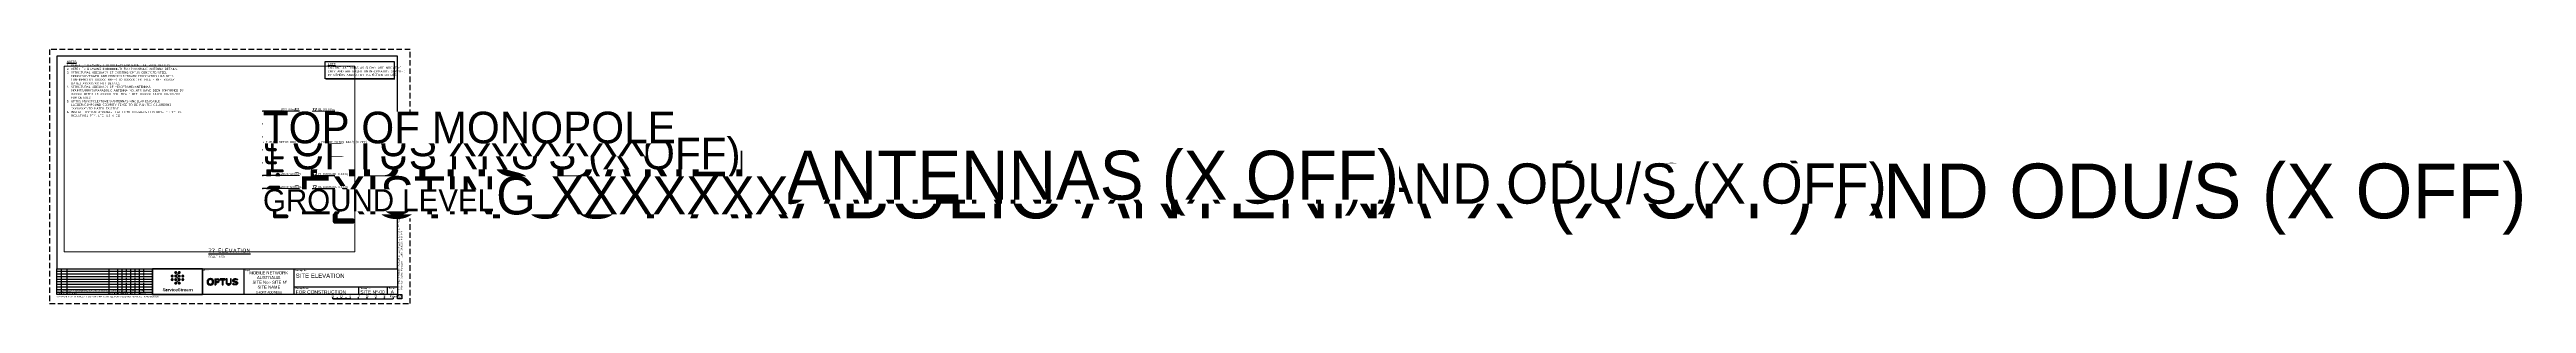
# Paper-space layout 'G4' of a CAD drawing. Extents: x 0 to 2871, y 0 to 295.
# The model-space entities are those that its viewports show. They can reach past a viewport. Long polylines and large blocks are cut down to what shows.
import ezdxf
from ezdxf.enums import TextEntityAlignment as Align

# ---------------------------------------------------------------- set-up
doc = ezdxf.new("R2018")
doc.units = 0
doc.header["$MEASUREMENT"] = 0
doc.set_wipeout_variables(frame=1)
doc.linetypes.add('DASHED', pattern=[19.05, 12.7, -6.35])
doc.linetypes.add('HIDDEN', pattern=[9.525, 6.35, -3.175])
doc.layers.get('0').update_dxf_attribs({"lineweight": 25})
doc.layers.get('DEFPOINTS').update_dxf_attribs({"color": 1})
for name, color, linetype in [('BORDER', 7, 'Continuous'), ('Cover Sht', 3, 'Continuous'), ('Cover Sht - Text 2.5', 2, 'Continuous'), ('Cover Sht - Text 3.5', 3, 'Continuous'), ('DRAFT STAMP', 253, 'Continuous'), ('Logo OPTUS', 134, 'Continuous'), ('Logo ServiceStream', 7, 'Continuous'), ('Text 5.0', 4, 'Continuous'), ('TXT', 2, 'Continuous')]:
    doc.layers.add(name, color=color, linetype=linetype)
doc.layers.add('Viewport', color=161, linetype='Continuous', plot=False)
doc.layers.add('Viewport1', color=161, linetype='Continuous', plot=False)
doc.styles.add('ARIAL', font='arial.ttf')
doc.styles.add('ISOCP', font='isocp.shx')
doc.styles.add('STAMP', font='swissko.ttf')
doc.styles.get("Standard").update_dxf_attribs({"font": 'isocp.shx'})
pattern_1 = [(0, (0, 0), (0, 6.985), [5.08, -1.905]), (90, (0, 0), (-6.985, 4e-16), [5.08, -1.905])]

# ---------------------------------------------------------------- blocks, each defined once
blk = doc.blocks.new('Optus-A3AT')
at = {"layer": 'Cover Sht - Text 3.5', "color": 4, "style": 'ARIAL'}
for tag, p in [('TITLE-1', (285.3, 29.8)), ('TITLE-2', (285.3, 21.8))]:
    blk.add_attdef(tag, p, '', height=5, dxfattribs=at)
at = {"layer": 'Cover Sht - Text 3.5', "color": 3, "style": 'ARIAL'}
for tag, height, p in [('SITE_NAME', 3.5, (254.3, 17.4)), ('ADDRESS', 2.5, (254.3, 11.9))]:
    blk.add_attdef(tag, text='', height=height, dxfattribs=at).set_placement(p, align=Align.CENTER)
for tag, p, height in [('SITE_NO', (257.8, 22.9), 3.5), ('STATUS', (285.3, 11.4), 4)]:
    blk.add_attdef(tag, p, '', height=height, dxfattribs=at)
at = {"layer": 'Cover Sht - Text 3.5', "style": 'ARIAL'}
for tag, p in [('DRG.NO.', (360.3, 11.4)), ('REV', (393.3, 11.4))]:
    blk.add_attdef(tag, p, '', height=4, dxfattribs=at)
blk = doc.blocks.new('OPTUS Logo')
at = {"linetype": 'Continuous', "true_color": 0x00a4ae}
h = blk.add_hatch(color=134, dxfattribs=at)
h.dxf.hatch_style = 1
h.paths.add_polyline_path([(12.9, 14.7), (12.9, 15, 0.414214), (9.3, 18.5), (8.9, 18.5, 0.414214), (5.3, 15), (5.3, 14.7, 0.414214), (8.9, 11.1), (9.3, 11.1, 0.414214)])
h.paths.add_polyline_path([(9.2, 12.2), (9, 12.2, -0.414214), (6.5, 14.7), (6.5, 14.9, -0.414214), (9, 17.4), (9.2, 17.4, -0.414214), (11.6, 14.9), (11.6, 14.7, -0.414214)], flags=16)
h.paths.add_polyline_path([(17.6, 14.1, 1), (17.6, 18.4), (15, 18.4), (14.8, 18.4), (14.4, 18.4), (14.4, 11.3), (15.6, 11.3), (15.6, 14.1)])
h.paths.add_polyline_path([(15.6, 15.1), (15.6, 17.3), (17.4, 17.3, -1), (17.4, 15.1)], flags=16)
h.paths.add_polyline_path([(22.7, 11.3), (23.9, 11.3), (23.9, 17.3), (26.2, 17.3), (26.2, 18.4), (20.4, 18.4), (20.4, 17.3), (22.7, 17.3)])
h.paths.add_polyline_path([(28.5, 13.9), (28.5, 18.4), (27.4, 18.4), (27.4, 13.9, 0.414214), (30.2, 11.1), (30.6, 11.1, 0.414214), (33.4, 13.9), (33.4, 18.4), (32.3, 18.4), (32.3, 13.9, -0.414214), (30.6, 12.3), (30.2, 12.3, -0.414214)])
h.paths.add_polyline_path([(38.1, 12.3), (37.9, 12.2), (37.6, 12.2), (37.4, 12.3), (37.1, 12.3), (36.9, 12.3), (36.7, 12.4), (36.6, 12.4), (36.4, 12.5), (36.2, 12.6), (36, 12.7), (35.8, 12.8), (35.6, 12.9), (35.5, 13), (34.9, 12.1), (34.9, 12.1), (35, 12), (35.2, 11.9), (35.3, 11.8), (35.5, 11.7), (35.7, 11.6), (36, 11.5), (36.2, 11.4), (36.4, 11.3), (36.6, 11.3), (36.8, 11.2), (37.1, 11.2), (37.4, 11.2), (37.6, 11.2), (37.8, 11.2), (38, 11.2), (38.3, 11.2), (38.5, 11.2), (38.7, 11.3), (38.9, 11.3), (39.1, 11.4), (39.2, 11.4), (39.4, 11.5), (39.7, 11.7), (39.9, 11.8), (40, 12), (40.1, 12.1), (40.3, 12.2), (40.3, 12.4), (40.4, 12.5), (40.5, 12.6), (40.5, 12.8), (40.6, 13), (40.6, 13.1), (40.6, 13.3), (40.6, 13.4), (40.6, 13.6), (40.6, 13.7), (40.6, 13.9), (40.5, 14), (40.5, 14.1), (40.4, 14.2), (40.4, 14.3), (40.3, 14.4), (40.2, 14.5), (40.1, 14.6), (40, 14.7), (39.9, 14.8), (39.8, 14.9), (39.7, 14.9), (39.5, 15), (39.4, 15.1), (39.2, 15.1), (39, 15.2), (38.8, 15.2), (38.6, 15.3), (38.4, 15.3), (38.2, 15.4), (37.9, 15.4), (37.6, 15.4), (37.4, 15.5), (37.3, 15.5), (37.1, 15.6), (36.9, 15.6), (36.7, 15.7), (36.5, 15.8), (36.4, 15.9), (36.4, 16), (36.3, 16.1), (36.3, 16.3), (36.3, 16.4), (36.3, 16.5), (36.4, 16.7), (36.5, 16.8), (36.5, 16.9), (36.7, 17.1), (36.8, 17.2), (37, 17.2), (37.2, 17.3), (37.4, 17.4), (37.6, 17.4), (37.8, 17.4), (38, 17.4), (38.2, 17.4), (38.4, 17.4), (38.6, 17.3), (38.8, 17.3), (39, 17.2), (39.1, 17.2), (39.2, 17.1), (39.4, 17.1), (39.6, 17), (39.8, 16.9), (39.9, 16.8), (40.5, 17.7), (40.4, 17.8), (40.1, 18), (39.9, 18.1), (39.5, 18.2), (39.1, 18.4), (38.7, 18.4), (38.3, 18.5), (37.9, 18.5), (37.6, 18.5), (37.2, 18.4), (36.8, 18.3), (36.5, 18.2), (36.2, 18.1), (36, 18), (35.8, 17.8), (35.6, 17.6), (35.4, 17.3), (35.3, 17.1), (35.2, 16.8), (35.1, 16.6), (35.1, 16.3), (35.1, 16.1), (35.2, 15.8), (35.2, 15.6), (35.4, 15.3), (35.5, 15.1), (35.7, 14.9), (35.9, 14.8), (36.1, 14.6), (36.4, 14.5), (36.6, 14.4), (36.9, 14.4), (37.1, 14.3), (37.5, 14.3), (37.9, 14.2), (38.2, 14.2), (38.5, 14.1), (38.7, 14), (39, 13.9), (39.1, 13.8), (39.2, 13.7), (39.3, 13.6), (39.4, 13.5), (39.4, 13.3), (39.4, 13.2), (39.4, 13), (39.3, 12.9), (39.2, 12.7), (39, 12.6), (38.8, 12.5), (38.6, 12.4), (38.3, 12.3)])
at = {"color": 134, "linetype": 'Continuous', "true_color": 0x00a4ae}
for p, q in [((14.4, 18.4), (17.6, 18.4)), ((14.4, 18.4), (14.4, 11.3)), ((14.4, 11.3), (15.6, 11.3)), ((14.8, 18.4), (17.6, 18.4)), ((15, 18.4), (17.6, 18.4)), ((15.6, 14.1), (17.6, 14.1)), ((15.6, 14.1), (15.6, 11.3)), ((20.4, 18.4), (26.2, 18.4)), ((27.4, 18.4), (28.5, 18.4)), ((32.3, 18.4), (33.4, 18.4))]:
    blk.add_line(p, q, dxfattribs=at)
for points in [[(5.3, 15), (5.3, 14.7, 0.414214), (8.9, 11.1), (9.3, 11.1, 0.414214), (12.9, 14.7), (12.9, 15, 0.414214), (9.3, 18.5), (8.9, 18.5, 0.414214)], [(6.5, 14.7, 0.414214), (9, 12.2), (9.2, 12.2, 0.414214), (11.6, 14.7), (11.6, 14.9, 0.414214), (9.2, 17.4), (9, 17.4, 0.414214), (6.5, 14.9)], [(15.6, 15.1), (17.4, 15.1, 1), (17.4, 17.3), (15.6, 17.3)], [(30.6, 12.3), (30.2, 12.3, -0.414214), (28.5, 13.9), (28.5, 18.4), (27.4, 18.4), (27.4, 13.9, 0.414214), (30.2, 11.1), (30.6, 11.1, 0.414214), (33.4, 13.9), (33.4, 18.4), (32.3, 18.4), (32.3, 13.9, -0.414214)]]:
    blk.add_lwpolyline(points, format="xyb", close=True, dxfattribs=at)
for points in [[(23.9, 17.3), (26.2, 17.3), (26.2, 18.4), (20.4, 18.4), (20.4, 17.3), (22.7, 17.3), (22.7, 11.3), (23.9, 11.3)], [(34.9, 12.1), (35.5, 13), (35.6, 12.9), (35.8, 12.8), (36, 12.7), (36.2, 12.6), (36.4, 12.5), (36.6, 12.4), (36.7, 12.4), (36.9, 12.3), (37.1, 12.3), (37.4, 12.3), (37.6, 12.2), (37.9, 12.2), (38.1, 12.3), (38.3, 12.3), (38.6, 12.4), (38.8, 12.5), (39, 12.6), (39.2, 12.7), (39.3, 12.9), (39.4, 13), (39.4, 13.2), (39.4, 13.3), (39.4, 13.5), (39.3, 13.6), (39.2, 13.7), (39.1, 13.8), (39, 13.9), (38.7, 14), (38.5, 14.1), (38.2, 14.2), (37.9, 14.2), (37.5, 14.3), (37.1, 14.3), (36.9, 14.4), (36.6, 14.4), (36.4, 14.5), (36.1, 14.6), (35.9, 14.8), (35.7, 14.9), (35.5, 15.1), (35.4, 15.3), (35.2, 15.6), (35.2, 15.8), (35.1, 16.1), (35.1, 16.3), (35.1, 16.6), (35.2, 16.8), (35.3, 17.1), (35.4, 17.3), (35.6, 17.6), (35.8, 17.8), (36, 18), (36.2, 18.1), (36.5, 18.2), (36.8, 18.3), (37.2, 18.4), (37.6, 18.5), (37.9, 18.5), (38.3, 18.5), (38.7, 18.4), (39.1, 18.4), (39.5, 18.2), (39.9, 18.1), (40.1, 18), (40.4, 17.8), (40.5, 17.7), (40.5, 17.7), (39.9, 16.8), (39.8, 16.9), (39.6, 17), (39.4, 17.1), (39.2, 17.1), (39.1, 17.2), (39, 17.2), (38.8, 17.3), (38.6, 17.3), (38.4, 17.4), (38.2, 17.4), (38, 17.4), (37.8, 17.4), (37.6, 17.4), (37.4, 17.4), (37.2, 17.3), (37, 17.2), (36.8, 17.2), (36.7, 17.1), (36.5, 16.9), (36.5, 16.8), (36.4, 16.7), (36.3, 16.5), (36.3, 16.4), (36.3, 16.3), (36.3, 16.1), (36.4, 16), (36.4, 15.9), (36.5, 15.8), (36.7, 15.7), (36.9, 15.6), (37.1, 15.6), (37.3, 15.5), (37.4, 15.5), (37.6, 15.4), (37.9, 15.4), (38.2, 15.4), (38.4, 15.3), (38.6, 15.3), (38.8, 15.2), (39, 15.2), (39.2, 15.1), (39.4, 15.1), (39.5, 15), (39.7, 14.9), (39.8, 14.9), (39.9, 14.8), (40, 14.7), (40.1, 14.6), (40.2, 14.5), (40.3, 14.4), (40.4, 14.3), (40.4, 14.2), (40.5, 14.1), (40.5, 14), (40.6, 13.9), (40.6, 13.7), (40.6, 13.6), (40.6, 13.4), (40.6, 13.3), (40.6, 13.1), (40.6, 13), (40.5, 12.8), (40.5, 12.6), (40.4, 12.5), (40.3, 12.4), (40.3, 12.2), (40.1, 12.1), (40, 12), (39.9, 11.8), (39.7, 11.7), (39.4, 11.5), (39.2, 11.4), (39.1, 11.4), (38.9, 11.3), (38.7, 11.3), (38.5, 11.2), (38.3, 11.2), (38, 11.2), (37.8, 11.2), (37.6, 11.2), (37.4, 11.2), (37.1, 11.2), (36.8, 11.2), (36.6, 11.3), (36.4, 11.3), (36.2, 11.4), (36, 11.5), (35.7, 11.6), (35.5, 11.7), (35.3, 11.8), (35.2, 11.9), (35, 12), (34.9, 12.1)]]:
    blk.add_lwpolyline(points, close=True, dxfattribs=at)
blk.add_arc((17.6, 16.2), 2.14, 270, 90, dxfattribs=at)
blk = doc.blocks.new('OPTUS-yes Logo')
at = {"layer": 'BORDER'}
blk.add_blockref('OPTUS Logo', (0, 0), dxfattribs=at)
blk = doc.blocks.new('Optus-A3SH')
at = {"layer": 'Cover Sht', "color": 8}
for p, q in [((8.3, 37.4), (119.3, 37.4)), ((8.3, 34.4), (119.3, 34.4)), ((8.3, 31.4), (119.3, 31.4)), ((8.3, 28.4), (119.3, 28.4)), ((8.3, 25.4), (119.3, 25.4)), ((8.3, 22.4), (119.3, 22.4)), ((8.3, 19.4), (119.3, 19.4)), ((8.3, 16.4), (119.3, 16.4)), ((329.3, 5.4), (329.3, 6.4)), ((330.3, 5.4), (330.3, 6.4)), ((331.3, 5.4), (331.3, 6.4)), ((332.3, 5.4), (332.3, 6.4)), ((334.3, 5.4), (334.3, 6.4)), ((335.3, 5.4), (335.3, 6.4)), ((336.3, 5.4), (336.3, 6.4)), ((337.3, 5.4), (337.3, 6.4)), ((339.3, 5.4), (339.3, 6.4)), ((340.3, 5.4), (340.3, 6.4)), ((341.3, 5.4), (341.3, 6.4)), ((342.3, 5.4), (342.3, 6.4)), ((344.3, 5.4), (344.3, 6.4)), ((345.3, 5.4), (345.3, 6.4)), ((346.3, 5.4), (346.3, 6.4)), ((347.3, 5.4), (347.3, 6.4))]:
    blk.add_line(p, q, dxfattribs=at)
at = {"layer": 'Cover Sht', "color": 1}
for p, q in [((13.3, 40.4), (13.3, 10.4)), ((20.3, 10.4), (20.3, 40.4)), ((69.3, 10.4), (69.3, 40.4)), ((79.3, 10.4), (79.3, 40.4)), ((79.3, 13.4), (79.3, 40.4)), ((84.3, 10.4), (84.3, 40.4)), ((94.3, 10.4), (94.3, 40.4)), ((104.3, 10.4), (104.3, 40.4)), ((8.3, 13.4), (119.3, 13.4))]:
    blk.add_line(p, q, dxfattribs=at)
at = {"layer": 'Cover Sht', "color": 8, "linetype": 'DASHED', "ltscale": 0.1}
for p, q in [((89.3, 13.4), (89.3, 40.4)), ((99.3, 13.4), (99.3, 40.4)), ((109.3, 13.4), (109.3, 40.4))]:
    blk.add_line(p, q, dxfattribs=at)
at = {"layer": 'Cover Sht', "color": 2}
for p, q in [((119.3, 10.4), (119.3, 40.4)), ((177.3, 10.4), (177.3, 40.4)), ((225.3, 40.4), (225.3, 10.4)), ((283.3, 40.4), (283.3, 10.4)), ((283.3, 19.4), (403.3, 19.4)), ((358.3, 19.4), (358.3, 10.4)), ((391.3, 19.4), (391.3, 10.4))]:
    blk.add_line(p, q, dxfattribs=at)
at = {"layer": 'Cover Sht', "color": 7}
for p, q in [((328.3, 5.4), (328.3, 6.9)), ((328.3, 5.4), (398.3, 5.4)), ((333.3, 6.9), (333.3, 5.4)), ((338.3, 5.4), (338.3, 6.9)), ((343.3, 6.9), (343.3, 5.4)), ((348.3, 6.9), (348.3, 5.4)), ((358.3, 5.4), (358.3, 6.9)), ((368.3, 5.4), (368.3, 6.9)), ((378.3, 5.4), (378.3, 6.9)), ((388.3, 5.4), (388.3, 6.9)), ((398.3, 6.9), (398.3, 5.4))]:
    blk.add_line(p, q, dxfattribs=at)
at = {"layer": 'Cover Sht', "flags": 128}
blk.add_lwpolyline([(403.3, 40.4), (403.3, 287.4), (8.3, 287.4), (8.3, 40.4)], dxfattribs=at)
blk.add_lwpolyline([(8.3, 40.4), (403.3, 40.4), (403.3, 10.4), (8.3, 10.4)], close=True, dxfattribs=at)
at = {"layer": 'Cover Sht', "color": 1, "flags": 128}
blk.add_lwpolyline([(403.3, 5.4), (403.3, 10.4), (408.3, 10.4), (408.3, 5.4)], close=True, dxfattribs=at)
at = {"layer": 'Logo OPTUS'}
blk.add_blockref('OPTUS-yes Logo', (177.3, 10.4), dxfattribs=at)
at = {"layer": 'Cover Sht - Text 2.5', "color": 1, "style": 'ARIAL'}
for s, p in [('Client:', (178.3, 37.9)), ('Project:', (225.9, 37.9)), ('Drawing Title:', (285.3, 37.9)), ('Drawing Status:', (285.3, 16.9)), ('Drawing No.', (360.3, 16.9)), ('Revision', (393.3, 16.9))]:
    blk.add_text(s, height=1.5, dxfattribs=at).set_placement(p)
for s, p in [('Rev', (9.1, 11.9)), ('Date', (14.1, 11.9)), ('Revision Details', (21.1, 11.9)), ('Consultant', (70.1, 11.9)), ('CAD', (80.1, 11.9)), ('Designer', (85.1, 11.9)), ('Verifier', (95.1, 11.9)), ('Approver', (105.1, 11.9))]:
    blk.add_text(s, height=1.25, dxfattribs=at).set_placement(p, align=Align.MIDDLE_LEFT)
at = {"layer": 'Cover Sht - Text 2.5', "color": 7, "style": 'ARIAL'}
for s, p in [('20', (328.3, 7.4)), ('10', (338.3, 7.4)), ('0', (348.3, 7.4)), ('10', (358.3, 7.4)), ('20', (368.3, 7.4)), ('30', (378.3, 7.4)), ('40', (388.3, 7.4)), ('50mm', (398.3, 7.4))]:
    blk.add_text(s, height=2, dxfattribs=at).set_placement(p, align=Align.CENTER)
at = {"layer": 'Cover Sht - Text 3.5', "color": 3, "style": 'ARIAL'}
for s, p in [('MOBILE NETWORK', (254, 33.9)), ('AUSTRALIA', (254, 28.4)), ('SITE No:-', (246, 22.9))]:
    blk.add_text(s, height=3.5, dxfattribs=at).set_placement(p, align=Align.CENTER)
at = {"layer": 'Cover Sht - Text 3.5', "color": 8, "style": 'ARIAL'}
blk.add_text('COPYRIGHT © OPTUS MOBILE PTY LTD  ABN 65 054 365 696. ALL RIGHTS RESERVED. VERSION 2.0 NOVEMBER 2013', height=1.5, dxfattribs=at).set_placement((8.3, 7.4))
blk.add_text('COPYRIGHT © OPTUS MOBILE PTY LTD  ABN 65 054 365 696. ALL RIGHTS RESERVED. VERSION 2.0 NOVEMBER 2013', height=1.5, dxfattribs=at).set_placement((8.3, 7.4))
at = {"layer": 'Cover Sht - Text 3.5', "style": 'ARIAL'}
blk.add_text('A3', height=3, dxfattribs=at).set_placement((405.8, 7.9), align=Align.MIDDLE)
at = {"layer": 'Cover Sht - Text 3.5', "color": 8, "style": 'ISOCP'}
for p in [(404, 16.4), (406.9, 16.4)]:
    blk.add_attdef('PLOTINFO', text='', height=2, rotation=90, dxfattribs=at).set_placement(p, align=Align.TOP_LEFT)
blk = doc.blocks.new('Rev_Details')
at = {"layer": 'Cover Sht - Text 3.5', "color": 7, "linetype": 'Continuous', "style": 'ISOCP'}
for tag, p in [('REVNO', (10.8, 14.9)), ('CO.BY', (74.3, 14.9)), ('CADBY', (81.8, 14.9)), ('DESBY', (86.9, 14.9)), ('VERBY', (96.8, 14.9)), ('APPBY', (106.8, 14.9))]:
    blk.add_attdef(tag, text='', height=1.5, dxfattribs=at).set_placement(p, align=Align.MIDDLE_CENTER)
at = {"layer": 'Cover Sht - Text 3.5', "color": 7, "linetype": 'Continuous', "style": 'ISOCP', "width": 0.9}
blk.add_attdef('REVDATE', text='', height=1.5, dxfattribs=at).set_placement((16.8, 14.9), align=Align.MIDDLE_CENTER)
at = {"layer": 'Cover Sht - Text 3.5', "color": 7, "linetype": 'Continuous', "style": 'ISOCP'}
blk.add_attdef('REVDESCRIPTION', text='', height=1.5, dxfattribs=at).set_placement((21.1, 14.9), align=Align.MIDDLE_LEFT)
blk = doc.blocks.new('RL Elevation- Right Hand')
at = {"color": 0}
blk.add_line((0, 0), (25.4, 0), dxfattribs=at)
blk.add_lwpolyline([(2.8, 0), (1.3, 3.1), (4.4, 3.1)], close=True, dxfattribs=at)
blk.add_point((25.4, 0))
at = {"color": 0, "lineweight": 30, "flags": 104}
for tag, p in [('RL', (7.2, 3.1)), ('XX.XXM', (12.5, 3.1)), ('XXX', (7.2, -0.8))]:
    blk.add_attdef(tag, text='', height=2.5, dxfattribs=at).set_placement(p, align=Align.TOP_LEFT)
at = {"color": 255}
blk.add_wipeout([(1.3, 3.1), (4.4, 3.1), (2.8, 0)], dxfattribs=at)
blk = doc.blocks.new('*U278')
at = {"color": 0}
blk.add_line((0, 0), (-42.2, 0), dxfattribs=at)
blk.add_lwpolyline([(-2.8, 0), (-4.4, 3.1), (-1.3, 3.1)], close=True, dxfattribs=at)
blk.add_point((-42.2, 0))
at = {"color": 0, "lineweight": 30, "flags": 104}
blk.add_attdef('RL', text='', height=2.5, dxfattribs=at).set_placement((-20.8, 3.1), align=Align.TOP_RIGHT)
for tag, p in [('XX.XXM', (-18.8, 3.1)), ('XXX', (-42.2, -0.8))]:
    blk.add_attdef(tag, text='', height=2.5, dxfattribs=at).set_placement(p, align=Align.TOP_LEFT)
at = {"color": 255}
blk.add_wipeout([(-2.8, 0), (-4.4, 3.1), (-1.3, 3.1)], dxfattribs=at)
blk = doc.blocks.new('*U281')
at = {"color": 7}
blk.add_line((0, 0), (25.4, 0), dxfattribs=at)
blk.add_lwpolyline([(2.8, 0), (1.3, 3.1), (4.4, 3.1)], close=True, dxfattribs=at)
blk.add_point((25.4, 0), dxfattribs=at)
at = {"color": 7, "lineweight": 30, "flags": 104}
for tag, p in [('RL', (7.2, 3.1)), ('XX.XXM', (12.5, 3.1)), ('XXX', (7.2, -0.8))]:
    blk.add_attdef(tag, text='', height=2.5, dxfattribs=at).set_placement(p, align=Align.TOP_LEFT)
at = {"color": 7}
blk.add_wipeout([(1.3, 3.1), (4.4, 3.1), (2.8, 0)], dxfattribs=at)
blk = doc.blocks.new('*U282')
at = {"color": 7}
blk.add_line((0, 0), (-42.2, 0), dxfattribs=at)
blk.add_lwpolyline([(-2.8, 0), (-4.4, 3.1), (-1.3, 3.1)], close=True, dxfattribs=at)
blk.add_point((-42.2, 0), dxfattribs=at)
at = {"color": 7, "lineweight": 30, "flags": 104}
blk.add_attdef('RL', text='', height=2.5, dxfattribs=at).set_placement((-20.8, 3.1), align=Align.TOP_RIGHT)
for tag, p in [('XX.XXM', (-18.8, 3.1)), ('XXX', (-42.2, -0.8))]:
    blk.add_attdef(tag, text='', height=2.5, dxfattribs=at).set_placement(p, align=Align.TOP_LEFT)
at = {"color": 7}
blk.add_wipeout([(-2.8, 0), (-4.4, 3.1), (-1.3, 3.1)], dxfattribs=at)
blk = doc.blocks.new('New_ServiceStream_Logo')
at = {"layer": 'Logo ServiceStream'}
h = blk.add_hatch(dxfattribs=at)
h.set_pattern_fill('ANGLE')
h.set_pattern_definition(pattern_1)
h.paths.add_polyline_path([(-44.5, -22.7), (-44.9, -22.7), (-45.3, -22.8), (-45.6, -22.9), (-45.7, -23.1), (-44.5, -23.2), (-44.3, -23.2), (-44, -23.3), (-43.9, -23.4), (-43.8, -23.7), (-43.1, -23.7), (-43.1, -23.5), (-43.3, -23.2), (-43.5, -23), (-43.8, -22.8), (-44.1, -22.7)])
h.paths.add_polyline_path([(-45.7, -23.1), (-45.9, -23.3), (-46, -23.6), (-45.9, -23.9), (-45.7, -24.2), (-45.4, -24.4), (-45.4, -24.4), (-45, -24.5), (-44.6, -24.6), (-44.2, -24.8), (-44, -24.9), (-43.9, -24.9), (-43.8, -25.2), (-43.8, -25.3), (-44, -25.6), (-44.1, -25.6), (-44.5, -25.7), (-43.3, -25.8), (-43.1, -25.5), (-43.1, -25.2), (-43.1, -25.1), (-43.2, -24.8), (-43.3, -24.6), (-43.6, -24.4), (-43.7, -24.4), (-44, -24.3), (-44.4, -24.2), (-44.8, -24.1), (-45.1, -23.9), (-45.1, -23.9), (-45.3, -23.6), (-45.3, -23.5), (-45.1, -23.3), (-44.9, -23.2), (-44.5, -23.2)])
h.paths.add_polyline_path([(-45.4, -25.1), (-46.1, -25.1), (-46, -25.4), (-45.9, -25.6), (-45.7, -25.8), (-45.3, -26), (-45.3, -26), (-44.9, -26.1), (-44.5, -26.1), (-44.1, -26.1), (-43.8, -26), (-43.5, -25.9), (-43.3, -25.8), (-44.5, -25.7), (-44.9, -25.6), (-45.2, -25.5), (-45.3, -25.4)])
h.paths.add_polyline_path([(-41.4, -23.6), (-41.8, -23.6), (-42.1, -23.7), (-42.4, -23.9), (-41.4, -24), (-41.3, -24), (-41, -24.1), (-40.9, -24.2), (-40.8, -24.6), (-40.8, -24.6), (-42.1, -24.6), (-40.2, -24.8), (-40.2, -24.4), (-40.3, -24.1), (-40.5, -23.9), (-40.7, -23.7), (-41, -23.6)])
h.paths.add_polyline_path([(-42.4, -23.9), (-42.6, -24.2), (-42.7, -24.2), (-42.8, -24.5), (-42.8, -24.8), (-42.8, -24.9), (-42.8, -24.9), (-42.8, -25.3), (-42.6, -25.6), (-42.4, -25.8), (-41.3, -25.7), (-41.6, -25.7), (-41.9, -25.5), (-42, -25.3), (-42.1, -25), (-40.2, -25), (-40.2, -24.8), (-40.2, -24.8), (-42.1, -24.6), (-42.1, -24.4), (-41.9, -24.2), (-41.8, -24.1), (-41.4, -24)])
h.paths.add_polyline_path([(-40.6, -25.4), (-40.7, -25.5), (-41, -25.6), (-41.3, -25.7), (-42.4, -25.8), (-42.4, -25.8), (-42.1, -26), (-41.8, -26.1), (-41.4, -26.1), (-41, -26.1), (-40.7, -26), (-40.5, -25.9), (-40.2, -25.7)])
h = blk.add_hatch(color=7, dxfattribs=at)
h.dxf.hatch_style = 1
h.paths.add_polyline_path([(-44.5, -22.7), (-44.9, -22.7), (-45.3, -22.8), (-45.6, -22.9), (-45.7, -23.1), (-44.5, -23.2), (-44.3, -23.2), (-44, -23.3), (-43.9, -23.4), (-43.8, -23.7), (-43.1, -23.7), (-43.1, -23.5), (-43.3, -23.2), (-43.5, -23), (-43.8, -22.8), (-44.1, -22.7)])
h.paths.add_polyline_path([(-45.7, -23.1), (-45.9, -23.3), (-46, -23.6), (-45.9, -23.9), (-45.7, -24.2), (-45.4, -24.4), (-45.4, -24.4), (-45, -24.5), (-44.6, -24.6), (-44.2, -24.8), (-44, -24.9), (-43.9, -24.9), (-43.8, -25.2), (-43.8, -25.3), (-44, -25.6), (-44.1, -25.6), (-44.5, -25.7), (-43.3, -25.8), (-43.1, -25.5), (-43.1, -25.2), (-43.1, -25.1), (-43.2, -24.8), (-43.3, -24.6), (-43.6, -24.4), (-43.7, -24.4), (-44, -24.3), (-44.4, -24.2), (-44.8, -24.1), (-45.1, -23.9), (-45.1, -23.9), (-45.3, -23.6), (-45.3, -23.5), (-45.1, -23.3), (-44.9, -23.2), (-44.5, -23.2)])
h.paths.add_polyline_path([(-45.4, -25.1), (-46.1, -25.1), (-46, -25.4), (-45.9, -25.6), (-45.7, -25.8), (-45.3, -26), (-45.3, -26), (-44.9, -26.1), (-44.5, -26.1), (-44.1, -26.1), (-43.8, -26), (-43.5, -25.9), (-43.3, -25.8), (-44.5, -25.7), (-44.9, -25.6), (-45.2, -25.5), (-45.3, -25.4)])
h = blk.add_hatch(dxfattribs=at)
h.set_pattern_fill('ANGLE')
h.set_pattern_definition(pattern_1)
h.paths.add_polyline_path([(-41.4, -23.6), (-41.8, -23.6), (-42.1, -23.7), (-42.4, -23.9), (-41.4, -24), (-41.3, -24), (-41, -24.1), (-40.9, -24.2), (-40.8, -24.6), (-40.8, -24.6), (-42.1, -24.6), (-40.2, -24.8), (-40.2, -24.4), (-40.3, -24.1), (-40.5, -23.9), (-40.7, -23.7), (-41, -23.6)])
h.paths.add_polyline_path([(-42.4, -23.9), (-42.6, -24.2), (-42.7, -24.2), (-42.8, -24.5), (-42.8, -24.8), (-42.8, -24.9), (-42.8, -24.9), (-42.8, -25.3), (-42.6, -25.6), (-42.4, -25.8), (-41.3, -25.7), (-41.6, -25.7), (-41.9, -25.5), (-42, -25.3), (-42.1, -25), (-40.2, -25), (-40.2, -24.8), (-40.2, -24.8), (-42.1, -24.6), (-42.1, -24.4), (-41.9, -24.2), (-41.8, -24.1), (-41.4, -24)])
h.paths.add_polyline_path([(-40.6, -25.4), (-40.7, -25.5), (-41, -25.6), (-41.3, -25.7), (-42.4, -25.8), (-42.4, -25.8), (-42.1, -26), (-41.8, -26.1), (-41.4, -26.1), (-41, -26.1), (-40.7, -26), (-40.5, -25.9), (-40.2, -25.7)])
h = blk.add_hatch(dxfattribs=at)
h.set_pattern_fill('ANGLE')
h.set_pattern_definition(pattern_1)
h.paths.add_polyline_path([(-41.4, -23.6), (-41.8, -23.6), (-42.1, -23.7), (-42.4, -23.9), (-41.4, -24), (-41.3, -24), (-41, -24.1), (-40.9, -24.2), (-40.8, -24.6), (-40.8, -24.6), (-42.1, -24.6), (-40.2, -24.8), (-40.2, -24.4), (-40.3, -24.1), (-40.5, -23.9), (-40.7, -23.7), (-41, -23.6)])
h.paths.add_polyline_path([(-42.4, -23.9), (-42.6, -24.2), (-42.7, -24.2), (-42.8, -24.5), (-42.8, -24.8), (-42.8, -24.9), (-42.8, -24.9), (-42.8, -25.3), (-42.6, -25.6), (-42.4, -25.8), (-41.3, -25.7), (-41.6, -25.7), (-41.9, -25.5), (-42, -25.3), (-42.1, -25), (-40.2, -25), (-40.2, -24.8), (-40.2, -24.8), (-42.1, -24.6), (-42.1, -24.4), (-41.9, -24.2), (-41.8, -24.1), (-41.4, -24)])
h.paths.add_polyline_path([(-40.6, -25.4), (-40.7, -25.5), (-41, -25.6), (-41.3, -25.7), (-42.4, -25.8), (-42.4, -25.8), (-42.1, -26), (-41.8, -26.1), (-41.4, -26.1), (-41, -26.1), (-40.7, -26), (-40.5, -25.9), (-40.2, -25.7)])
h = blk.add_hatch(color=7, dxfattribs=at)
h.dxf.hatch_style = 1
h.paths.add_polyline_path([(-41.4, -23.6), (-41.8, -23.6), (-42.1, -23.7), (-42.4, -23.9), (-41.4, -24), (-41.3, -24), (-41, -24.1), (-40.9, -24.2), (-40.8, -24.6), (-40.8, -24.6), (-42.1, -24.6), (-40.2, -24.8), (-40.2, -24.4), (-40.3, -24.1), (-40.5, -23.9), (-40.7, -23.7), (-41, -23.6)])
h.paths.add_polyline_path([(-42.4, -23.9), (-42.6, -24.2), (-42.7, -24.2), (-42.8, -24.5), (-42.8, -24.8), (-42.8, -24.9), (-42.8, -24.9), (-42.8, -25.3), (-42.6, -25.6), (-42.4, -25.8), (-41.3, -25.7), (-41.6, -25.7), (-41.9, -25.5), (-42, -25.3), (-42.1, -25), (-40.2, -25), (-40.2, -24.8), (-40.2, -24.8), (-42.1, -24.6), (-42.1, -24.4), (-41.9, -24.2), (-41.8, -24.1), (-41.4, -24)])
h.paths.add_polyline_path([(-40.6, -25.4), (-40.7, -25.5), (-41, -25.6), (-41.3, -25.7), (-42.4, -25.8), (-42.4, -25.8), (-42.1, -26), (-41.8, -26.1), (-41.4, -26.1), (-41, -26.1), (-40.7, -26), (-40.5, -25.9), (-40.2, -25.7)])
h = blk.add_hatch(color=7, dxfattribs=at)
h.dxf.hatch_style = 1
h.paths.add_polyline_path([(-38.5, -23.6), (-38.6, -23.6), (-38.9, -23.6), (-39.2, -23.9), (-38.5, -24.1), (-38.2, -24.1), (-38.2, -23.6)])
h.paths.add_polyline_path([(-39.2, -23.6), (-39.8, -23.6), (-39.8, -26.1), (-39.1, -26.1), (-39.1, -24.4), (-39.1, -24.4), (-38.9, -24.2), (-38.5, -24.1), (-39.2, -23.9)])
h = blk.add_hatch(color=7, dxfattribs=at)
h.dxf.hatch_style = 1
h.paths.add_polyline_path([(-35.6, -23.6), (-36.3, -23.6), (-36.9, -25.4), (-37.2, -26.1), (-36.6, -26.1)])
h.paths.add_polyline_path([(-37.6, -23.6), (-38.3, -23.6), (-37.2, -26.1), (-36.9, -25.4)])
at = {"layer": 'Logo ServiceStream', "transparency": 33554605}
h = blk.add_hatch(color=7, dxfattribs=at)
h.dxf.hatch_style = 1
h.set_gradient(color1=(41, 197, 245), color2=(63, 213, 133), rotation=180, name='INVCURVED')
h.paths.add_polyline_path([(-29.2, -4.4, 1), (-32.9, -4.4, 1)], flags=17)
h.paths.add_polyline_path([(-26.9, -6.2, 2.3896), (-28.8, -4.4, -0.417704), (-31.1, -6.6, 0.992754), (-31, -10.3, -1.005969), (-31.1, -14.9, 2.3896), (-29.2, -16.7, -0.417704), (-26.9, -14.4, 0.992754), (-26.9, -10.7, -1.005969)])
h.paths.add_polyline_path([(-37, -8.5, 1), (-33.3, -8.5, 1)])
h.paths.add_polyline_path([(-37, -12.6, 1), (-33.3, -12.6, 1)])
h.paths.add_polyline_path([(-32.9, -12.6, 1), (-29.2, -12.6, 1)], flags=17)
h.paths.add_polyline_path([(-25.1, -8.5, 1), (-28.8, -8.5, 1)], flags=17)
h.paths.add_polyline_path([(-21, -8.5, 1), (-24.7, -8.5, 1)])
h.paths.add_polyline_path([(-24.7, -12.6, 1), (-21, -12.6, 1)])
h.paths.add_polyline_path([(-25.1, -16.7, 1), (-28.8, -16.7, 1)], flags=17)
at = {"layer": 'Logo ServiceStream'}
h = blk.add_hatch(color=7, dxfattribs=at)
h.dxf.hatch_style = 1
h.paths.add_polyline_path([(-35, -22.6), (-35.2, -22.7), (-35.3, -22.9), (-35.2, -23.2), (-35, -23.2), (-34.7, -23.2), (-34.6, -22.9), (-34.7, -22.7)])
h.paths.add_polyline_path([(-34.6, -23.6), (-35.3, -23.6), (-35.3, -26.1), (-34.6, -26.1)])
h = blk.add_hatch(color=7, dxfattribs=at)
h.dxf.hatch_style = 1
h.paths.add_polyline_path([(-32.8, -23.6), (-33.2, -23.6), (-33.5, -23.7), (-33.8, -23.9), (-33.8, -23.9), (-32.8, -24), (-32.7, -24), (-32.4, -24.1), (-32.3, -24.2), (-32.2, -24.5), (-31.6, -24.5), (-31.6, -24.3), (-31.7, -24.1), (-31.9, -23.8), (-32.1, -23.7), (-32.4, -23.6)])
h.paths.add_polyline_path([(-33.8, -23.9), (-34, -24.2), (-34.1, -24.5), (-34.2, -24.8), (-34.2, -24.9), (-34.2, -24.9), (-34.1, -25.3), (-34, -25.6), (-33.8, -25.8), (-33.5, -26), (-33.2, -26.1), (-32.8, -26.1), (-32.6, -26.1), (-32.2, -26), (-32, -25.9), (-31.8, -25.7), (-32.8, -25.7), (-33, -25.7), (-33.3, -25.5), (-33.5, -25.2), (-33.5, -24.9), (-33.5, -24.8), (-33.5, -24.5), (-33.3, -24.2), (-33.2, -24.1), (-32.8, -24)])
h.paths.add_polyline_path([(-31.6, -25.3), (-32.2, -25.3), (-32.2, -25.3), (-32.4, -25.6), (-32.5, -25.6), (-32.8, -25.7), (-31.8, -25.7), (-31.7, -25.6)])
h = blk.add_hatch(color=7, dxfattribs=at)
h.dxf.hatch_style = 1
h.paths.add_polyline_path([(-30, -23.6), (-30.4, -23.6), (-30.7, -23.7), (-31, -23.9), (-30, -24), (-29.9, -24), (-29.6, -24.1), (-29.5, -24.2), (-29.4, -24.6), (-29.4, -24.6), (-30.7, -24.6), (-28.7, -24.8), (-28.8, -24.4), (-28.9, -24.1), (-29.1, -23.9), (-29.3, -23.7), (-29.6, -23.6)])
h.paths.add_polyline_path([(-29.1, -25.4), (-29.2, -25.5), (-29.5, -25.6), (-29.9, -25.7), (-31, -25.8), (-31, -25.8), (-30.7, -26), (-30.3, -26.1), (-29.9, -26.1), (-29.6, -26.1), (-29.2, -26), (-29, -25.9), (-28.8, -25.7)])
h.paths.add_polyline_path([(-31, -23.9), (-31.2, -24.2), (-31.2, -24.2), (-31.3, -24.5), (-31.4, -24.8), (-31.4, -24.9), (-31.4, -24.9), (-31.3, -25.3), (-31.2, -25.6), (-31, -25.8), (-29.9, -25.7), (-30.1, -25.7), (-30.4, -25.5), (-30.6, -25.3), (-30.7, -25), (-28.7, -25), (-28.7, -24.8), (-28.7, -24.8), (-30.7, -24.6), (-30.6, -24.4), (-30.4, -24.2), (-30.4, -24.1), (-30, -24)])
h = blk.add_hatch(color=7, dxfattribs=at)
h.dxf.hatch_style = 1
h.paths.add_polyline_path([(-27, -22.7), (-27.3, -22.7), (-27.7, -22.8), (-28, -22.9), (-28.1, -23.1), (-27, -23.2), (-26.7, -23.2), (-26.4, -23.3), (-26.3, -23.4), (-26.2, -23.7), (-25.5, -23.7), (-25.5, -23.5), (-25.7, -23.2), (-25.9, -23), (-26.2, -22.8), (-26.6, -22.7)])
h.paths.add_polyline_path([(-28.1, -23.1), (-28.3, -23.3), (-28.4, -23.6), (-28.3, -23.9), (-28.1, -24.2), (-27.8, -24.4), (-27.8, -24.4), (-27.5, -24.5), (-27.1, -24.6), (-26.7, -24.8), (-26.4, -24.9), (-26.3, -24.9), (-26.2, -25.2), (-26.2, -25.3), (-26.4, -25.6), (-26.5, -25.6), (-26.9, -25.7), (-25.7, -25.8), (-25.6, -25.5), (-25.5, -25.2), (-25.5, -25.1), (-25.6, -24.8), (-25.7, -24.6), (-26, -24.4), (-26.1, -24.4), (-26.4, -24.3), (-26.8, -24.2), (-27.2, -24.1), (-27.5, -23.9), (-27.5, -23.9), (-27.7, -23.6), (-27.7, -23.5), (-27.5, -23.3), (-27.4, -23.2), (-27, -23.2)])
h.paths.add_polyline_path([(-27.8, -25.1), (-28.5, -25.1), (-28.5, -25.4), (-28.3, -25.6), (-28.1, -25.8), (-27.7, -26), (-27.7, -26), (-27.3, -26.1), (-26.9, -26.1), (-26.5, -26.1), (-26.2, -26), (-25.9, -25.9), (-25.7, -25.8), (-26.9, -25.7), (-27.3, -25.6), (-27.6, -25.5), (-27.7, -25.4)])
h = blk.add_hatch(color=7, dxfattribs=at)
h.dxf.hatch_style = 1
h.paths.add_polyline_path([(-24.3, -23), (-24.9, -23), (-24.9, -23.6), (-25.4, -23.6), (-25.4, -24), (-24.9, -24), (-24.9, -25.4), (-24.9, -25.7), (-24, -25.7), (-24.2, -25.6), (-24.3, -25.4), (-24.3, -24), (-23.7, -24), (-23.7, -23.6), (-24.3, -23.6)])
h.paths.add_polyline_path([(-23.7, -25.7), (-24, -25.7), (-24.9, -25.7), (-24.8, -25.9), (-24.5, -26.1), (-24.2, -26.1), (-24.1, -26.1), (-23.7, -26.1)])
h = blk.add_hatch(color=7, dxfattribs=at)
h.dxf.hatch_style = 1
h.paths.add_polyline_path([(-22, -23.6), (-22.1, -23.6), (-22.5, -23.6), (-22.7, -23.9), (-22.1, -24.1), (-21.8, -24.1), (-21.8, -23.6)])
h.paths.add_polyline_path([(-22.7, -23.6), (-23.4, -23.6), (-23.4, -26.1), (-22.7, -26.1), (-22.7, -24.4), (-22.7, -24.4), (-22.5, -24.2), (-22.1, -24.1), (-22.7, -23.9)])
h = blk.add_hatch(color=7, dxfattribs=at)
h.dxf.hatch_style = 1
h.paths.add_polyline_path([(-20.3, -23.6), (-20.7, -23.6), (-21, -23.7), (-21.3, -23.9), (-20.3, -24), (-20.2, -24), (-19.9, -24.1), (-19.8, -24.2), (-19.7, -24.6), (-19.7, -24.6), (-21, -24.6), (-19, -24.8), (-19.1, -24.4), (-19.2, -24.1), (-19.4, -23.9), (-19.6, -23.7), (-19.9, -23.6)])
h.paths.add_polyline_path([(-21.3, -23.9), (-21.5, -24.2), (-21.5, -24.2), (-21.6, -24.5), (-21.7, -24.8), (-21.7, -24.9), (-21.7, -24.9), (-21.6, -25.3), (-21.5, -25.6), (-21.3, -25.8), (-20.2, -25.7), (-20.4, -25.7), (-20.7, -25.5), (-20.9, -25.3), (-21, -25), (-19, -25), (-19, -24.8), (-19, -24.8), (-21, -24.6), (-20.9, -24.4), (-20.8, -24.2), (-20.7, -24.1), (-20.3, -24)])
h.paths.add_polyline_path([(-19.4, -25.4), (-19.5, -25.5), (-19.8, -25.6), (-20.2, -25.7), (-21.3, -25.8), (-21.3, -25.8), (-21, -26), (-20.6, -26.1), (-20.2, -26.1), (-19.9, -26.1), (-19.6, -26), (-19.3, -25.9), (-19.1, -25.7)])
h = blk.add_hatch(color=7, dxfattribs=at)
h.dxf.hatch_style = 1
h.paths.add_polyline_path([(-17.5, -23.6), (-17.7, -23.6), (-18.1, -23.7), (-18.3, -23.7), (-18.5, -23.9), (-17.5, -24), (-17.4, -24), (-17.1, -24.1), (-17.1, -24.1), (-17, -24.4), (-17, -24.6), (-17.4, -24.6), (-17.7, -24.6), (-18.1, -24.7), (-18.4, -24.8), (-18.5, -24.8), (-17, -24.9), (-17, -25.4), (-17.2, -25.6), (-17.3, -25.6), (-17.6, -25.7), (-17, -25.9), (-16.9, -26.1), (-16.2, -26.1), (-16.2, -26.1), (-16.3, -25.9), (-16.3, -25.5), (-16.3, -24.4), (-16.3, -24.3), (-16.4, -24), (-16.6, -23.8), (-16.7, -23.7), (-17.1, -23.6)])
h.paths.add_polyline_path([(-18.5, -23.9), (-18.6, -24), (-18.7, -24.3), (-18, -24.3), (-17.9, -24.1), (-17.9, -24.1), (-17.5, -24)])
h.paths.add_polyline_path([(-18.5, -24.8), (-18.7, -25.1), (-18.8, -25.4), (-18.7, -25.7), (-18.5, -25.9), (-18.5, -25.9), (-18.1, -26.1), (-17.7, -26.1), (-17.6, -26.1), (-17.3, -26), (-17, -25.9), (-17.6, -25.7), (-18, -25.6), (-18.1, -25.3), (-18.1, -25.3), (-17.9, -25), (-17.8, -25), (-17.3, -24.9), (-17, -24.9)])
h = blk.add_hatch(color=7, dxfattribs=at)
h.dxf.hatch_style = 1
h.paths.add_polyline_path([(-12.5, -23.6), (-12.8, -23.6), (-13.2, -23.7), (-13.4, -23.9), (-14.5, -24), (-12.7, -24), (-12.6, -24), (-12.3, -24.1), (-12.3, -24.2), (-12.2, -24.5), (-12.2, -26.1), (-11.5, -26.1), (-11.5, -24.5), (-11.5, -24.3), (-11.6, -24), (-11.8, -23.8), (-11.8, -23.7), (-12.1, -23.6)])
h.paths.add_polyline_path([(-14.2, -23.6), (-14.5, -23.6), (-14.8, -23.7), (-15.1, -23.9), (-13.4, -23.9), (-13.6, -23.8), (-13.9, -23.6)])
h.paths.add_polyline_path([(-15.1, -23.6), (-15.8, -23.6), (-15.8, -26.1), (-15.1, -26.1), (-15.1, -24.3), (-14.9, -24.1), (-14.5, -24), (-13.4, -23.9), (-15.1, -23.9)])
h.paths.add_polyline_path([(-14.5, -24), (-14.3, -24), (-14.1, -24.2), (-14, -24.5), (-14, -26.1), (-13.3, -26.1), (-13.3, -24.4), (-13.3, -24.4), (-13.1, -24.1), (-13.1, -24.1), (-12.7, -24)], flags=17)
at = {"layer": 'DEFPOINTS'}
blk.add_lwpolyline([(-58, -30), (0, -30), (0, 0), (-58, 0)], close=True, dxfattribs=at)

msp = doc.modelspace()

# ---------------------------------------------------------------- linework, layer by layer
at = {"layer": 'DEFPOINTS', "linetype": 'ByBlock'}
for p, q in [((0, 393.9), (0, -416.2)), ((398.6, 0), (-407.7, 0))]:
    msp.add_line(p, q, dxfattribs=at)
at = {"layer": 'DEFPOINTS', "color": 4}
msp.add_lwpolyline([(0, 868845), (1310728.1, 868845), (1310728.1, 0), (0, 0)], close=True, dxfattribs=at)
at = {"layer": 'DEFPOINTS', "linetype": 'ByBlock'}
msp.add_circle((0, 0), 197.8, dxfattribs=at)

# ---------------------------------------------------------------- block references
at = {"linetype": 'ByBlock'}
msp.add_blockref('New_ServiceStream_Logo', (0, 0), dxfattribs=at)

psp = doc.layouts.new('G4')

# ---------------------------------------------------------------- linework, layer by layer
at = {"layer": 'DEFPOINTS', "linetype": 'HIDDEN'}
psp.add_lwpolyline([(0, 0), (418, 0), (418, 295), (0, 295)], close=True, dxfattribs=at)
at = {"layer": 'TXT', "color": 2, "linetype": 'Continuous'}
psp.add_lwpolyline([(319.4, 260.8), (319.4, 281.2), (399.4, 281.2), (399.4, 260.8)], close=True, dxfattribs=at)
at = {"layer": 'TXT', "color": 2, "linetype": 'Continuous', "const_width": 1}
psp.add_lwpolyline([(399.9, 280.2), (399.9, 260.3), (320.4, 260.3)], dxfattribs=at)

# ---------------------------------------------------------------- block references
ref = psp.add_blockref('Optus-A3SH', (0, 0))
ref.add_attrib('PLOTINFO', 'CAD File: C:\\Users\\SelvaMurugan\\Downloads\\Optus FC Template - 5.0 9.dwg ', dxfattribs={"layer": 'Cover Sht - Text 3.5', "color": 8, "height": 2, "rotation": 90, "style": 'ISOCP'}).set_placement((404, 16.4), align=Align.TOP_LEFT)
ref.add_attrib('PLOTINFO', 'Plot By: Selva Murugan   Date: 24.02.22 4:01 PM', dxfattribs={"layer": 'Cover Sht - Text 3.5', "color": 8, "height": 2, "rotation": 90, "style": 'ISOCP'}).set_placement((406.9, 16.4), align=Align.TOP_LEFT)
ref = psp.add_blockref('Optus-A3AT', (0, 0))
ref.add_attrib('TITLE-1', 'SITE ELEVATION', (285.3, 29.8), dxfattribs={"layer": 'Cover Sht - Text 3.5', "color": 4, "height": 5, "style": 'ARIAL'})
ref.add_attrib('SITE_NO', 'SITE Nº', (257.8, 22.9), dxfattribs={"layer": 'Cover Sht - Text 3.5', "color": 3, "height": 3.5, "style": 'ARIAL'})
ref.add_attrib('SITE_NAME', 'SITE NAME', dxfattribs={"layer": 'Cover Sht - Text 3.5', "color": 3, "height": 3.5, "style": 'ARIAL'}).set_placement((254.3, 17.4), align=Align.CENTER)
ref.add_attrib('ADDRESS', 'SHORT ADDRESS', dxfattribs={"layer": 'Cover Sht - Text 3.5', "color": 3, "height": 2.5, "style": 'ARIAL'}).set_placement((254.3, 11.9), align=Align.CENTER)
ref.add_attrib('STATUS', 'FOR CONSTRUCTION', (285.3, 11.4), dxfattribs={"layer": 'Cover Sht - Text 3.5', "color": 3, "height": 4, "style": 'ARIAL'})
ref.add_attrib('DRG.NO.', 'SITE Nº-00', (360.3, 11.4), dxfattribs={"layer": 'Cover Sht - Text 3.5', "height": 4, "style": 'ARIAL'})
ref.add_attrib('REV', 'A', dxfattribs={"layer": 'Cover Sht - Text 3.5', "height": 4, "style": 'ARIAL'}).set_placement((397.3, 11.4), align=Align.CENTER)
psp.add_blockref('Rev_Details', (0, 0)).add_auto_attribs({'REVNO': 'A', 'REVDATE': '00.00.00', 'REVDESCRIPTION': 'ISSUED FOR CONSTRUCTION (PROJECT NAME)', 'CO.BY': 'SSMC', 'CADBY': 'XX', 'DESBY': 'XX', 'VERBY': 'XX', 'APPBY': 'XX'})

# ---------------------------------------------------------------- texts
at = {"layer": 'DRAFT STAMP', "style": 'STAMP'}
psp.add_text('DRAFT', height=15, rotation=28.5534, dxfattribs=at).set_placement((364.2, 179.5), align=Align.MIDDLE_CENTER)
at = {"layer": 'Text 5.0', "insert": (184.2, 63.9), "char_height": 5, "width": 86, "attachment_point": 1, "style": 'ISOCP'}
psp.add_mtext('{\\L?? ELEVATION}\\P{\\H0.5x;\\C2;SCALE 1:50}', dxfattribs=at)
at = {"layer": 'TXT', "color": 2, "insert": (20, 282), "char_height": 2.5, "width": 110, "attachment_point": 1, "style": 'ISOCP'}
psp.add_mtext('\\pxt2;{\\L\\C4;NOTES}:\\P\\pi-2,l2;{\\C4;1.^I}REFER TO DRAWING #######-A1 FOR PANEL ANTENNA DETAILS.\\P{\\C4;2.^I}REFER TO DRAWING #######-T1 FOR PARABOLIC ANTENNA DETAILS.\\P{\\C4;3.^I\\C256;STRUCTURAL ADEQUACY OF EXISTING/OPTUS CONCRETE/STEEL MONOPOLE/TOWER AND MONOPOLE/TOWER FOUNDATION HAS BEEN CONFIRMED BY XXXXX. REFER TO XXXXX CERTIFICATE REF: XXXXX DATED XX/XX/XX FOR DETAILS.\\P\\C4;4.^I\\C256;STRUCTURAL ADEQUACY OF HEADFRAME/ANTENNAS MOUNTS/RRU\'S/PARABOLIC ANTENNA MOUNTS HAVE BEEN CONFIRMED BY XXXXX. REFER TO XXXXX CERTIFICATE REF: XXXXX DATED XX/XX/XX FOR DETAILS.\\P\\C4;5.^I\\C256;OPTUS MONOPOLE/TOWER/ANTENNAS/ANCILLARIES/CABLE LADDER/COMPOUND SECURITY FENCE TO BE PAINTED COLORBOND "XXXXXX"/TO MATCH EXISTING.\\P\\C4;6.^I\\C256;INSTALL OBELUX AERONAUTICAL LIGHT 100-48-CST DISTRIBUTED BY ICS INDUSTRIES PTY. LTD. (48 V DC).}', dxfattribs=at)
at = {"layer": 'TXT', "insert": (322.4, 279.2), "char_height": 2.5, "width": 74.7, "attachment_point": 1, "style": 'ISOCP'}
psp.add_mtext('{\\L\\C4;NOTE\\l:\\P}EXISTING ANTENNAS AS SHOWN ARE INDICATIVE ONLY AND ARE BASED ON INFORMATION SUPPLIED BY OTHERS AND/OR BY INSPECTION ON SITE.', dxfattribs=at)

# ---------------------------------------------------------------- viewports
at = {"layer": 'Viewport'}
psp.add_viewport(center=(185.4, 168), size=(336.7, 215.565), view_center_point=(1440492.2, 710842.9), view_height=10778.27, status=3, dxfattribs=at)
at = {"layer": 'Viewport1'}
psp.add_viewport(center=(148.3, 25.4), size=(58, 30), view_center_point=(-29, -15), view_height=30, dxfattribs=at)

# ---------------------------------------------------------------- next in the draw order: block references
at = {"layer": 'TXT', "color": 2}
ref = psp.add_blockref('RL Elevation- Right Hand', (304.6, 163.5), dxfattribs=at)
lines = psp.add_mtext('EL', dxfattribs={"layer": '0', "color": 0, "insert": (311.8, 166.6), "char_height": 2.5, "attachment_point": 1, "bg_fill": 3, "box_fill_scale": 1, "bg_fill_color": 256, "bg_fill_transparency": 0})
ref.add_attrib('RL', '', (311.8, 166.6), dxfattribs={"flags": 104}).embed_mtext(lines)
lines = psp.add_mtext('XX.XXm', dxfattribs={"layer": '0', "color": 0, "insert": (317.1, 166.6), "char_height": 2.5, "attachment_point": 1, "bg_fill": 3, "box_fill_scale": 1, "bg_fill_color": 256, "bg_fill_transparency": 0})
ref.add_attrib('XX.XXM', '', (317.1, 166.6), dxfattribs={"flags": 104}).embed_mtext(lines)
lines = psp.add_mtext("℄ OPTUS PARABOLIC ANTENNA 'X' (X OFF) AND ODU/S (X OFF)", dxfattribs={"layer": '0', "color": 0, "insert": (311.3, 162.5), "char_height": 63.545, "attachment_point": 1, "bg_fill": 3, "box_fill_scale": 1, "bg_fill_color": 256, "bg_fill_transparency": 0})
ref.add_attrib('XXX', '', (311.3, 162.5), dxfattribs={"flags": 104}).embed_mtext(lines)

# ---------------------------------------------------------------- next in the draw order: block references
ref = psp.add_blockref('*U278', (289.6, 163.5), dxfattribs=at)
lines = psp.add_mtext('EL', dxfattribs={"layer": '0', "color": 0, "insert": (268.9, 166.6), "char_height": 2.5, "attachment_point": 1, "bg_fill": 3, "box_fill_scale": 1, "bg_fill_color": 256, "bg_fill_transparency": 0})
ref.add_attrib('RL', '', (268.9, 166.6), dxfattribs={"flags": 104}).embed_mtext(lines)
lines = psp.add_mtext('XX.XXm', dxfattribs={"layer": '0', "color": 0, "insert": (270.8, 166.6), "char_height": 2.5, "attachment_point": 1, "bg_fill": 3, "box_fill_scale": 1, "bg_fill_color": 256, "bg_fill_transparency": 0})
ref.add_attrib('XX.XXM', '', (270.8, 166.6), dxfattribs={"flags": 104}).embed_mtext(lines)
lines = psp.add_mtext("℄ OPTUS PARABOLIC ANTENNA 'X' (X OFF) AND ODU/S (X OFF)", dxfattribs={"layer": '0', "color": 0, "insert": (246.9, 162.7), "char_height": 46.73, "attachment_point": 1, "bg_fill": 3, "box_fill_scale": 1, "bg_fill_color": 256, "bg_fill_transparency": 0})
ref.add_attrib('XXX', '', (246.9, 162.7), dxfattribs={"flags": 104}).embed_mtext(lines)

# ---------------------------------------------------------------- next in the draw order: block references
ref = psp.add_blockref('RL Elevation- Right Hand', (304.6, 178.5), dxfattribs=at)
lines = psp.add_mtext('EL', dxfattribs={"layer": '0', "color": 0, "insert": (311.8, 181.6), "char_height": 2.5, "attachment_point": 1, "bg_fill": 3, "box_fill_scale": 1, "bg_fill_color": 256, "bg_fill_transparency": 0})
ref.add_attrib('RL', '', (311.8, 181.6), dxfattribs={"flags": 104}).embed_mtext(lines)
lines = psp.add_mtext('XX.XXm', dxfattribs={"layer": '0', "color": 0, "insert": (317.1, 181.6), "char_height": 2.5, "attachment_point": 1, "bg_fill": 3, "box_fill_scale": 1, "bg_fill_color": 256, "bg_fill_transparency": 0})
ref.add_attrib('XX.XXM', '', (317.1, 181.6), dxfattribs={"flags": 104}).embed_mtext(lines)
lines = psp.add_mtext('℄ OPTUS PANEL ANTENNAS (X OFF)', dxfattribs={"layer": '0', "color": 0, "insert": (311.3, 177.5), "char_height": 2.5, "attachment_point": 1, "bg_fill": 3, "box_fill_scale": 1, "bg_fill_color": 256, "bg_fill_transparency": 0})
ref.add_attrib('XXX', '', (311.3, 177.5), dxfattribs={"flags": 104}).embed_mtext(lines)

# ---------------------------------------------------------------- next in the draw order: block references
ref = psp.add_blockref('*U278', (289.6, 178.5), dxfattribs=at)
lines = psp.add_mtext('EL', dxfattribs={"layer": '0', "color": 0, "insert": (268.9, 181.6), "char_height": 2.5, "attachment_point": 1, "bg_fill": 3, "box_fill_scale": 1, "bg_fill_color": 256, "bg_fill_transparency": 0})
ref.add_attrib('RL', '', (268.9, 181.6), dxfattribs={"flags": 104}).embed_mtext(lines)
lines = psp.add_mtext('XX.XXm', dxfattribs={"layer": '0', "color": 0, "insert": (270.8, 181.6), "char_height": 2.5, "attachment_point": 1, "bg_fill": 3, "box_fill_scale": 1, "bg_fill_color": 256, "bg_fill_transparency": 0})
ref.add_attrib('XX.XXM', '', (270.8, 181.6), dxfattribs={"flags": 104}).embed_mtext(lines)
lines = psp.add_mtext('℄ OPTUS PANEL ANTENNAS (X OFF)', dxfattribs={"layer": '0', "color": 0, "insert": (246.9, 177.5), "char_height": 56.951, "attachment_point": 1, "bg_fill": 3, "box_fill_scale": 1, "bg_fill_color": 256, "bg_fill_transparency": 0})
ref.add_attrib('XXX', '', (246.9, 177.5), dxfattribs={"flags": 104}).embed_mtext(lines)

# ---------------------------------------------------------------- next in the draw order: block references
ref = psp.add_blockref('RL Elevation- Right Hand', (304.6, 193.5), dxfattribs=at)
lines = psp.add_mtext('EL', dxfattribs={"layer": '0', "color": 0, "insert": (311.8, 196.6), "char_height": 2.5, "attachment_point": 1, "bg_fill": 3, "box_fill_scale": 1, "bg_fill_color": 256, "bg_fill_transparency": 0})
ref.add_attrib('RL', '', (311.8, 196.6), dxfattribs={"flags": 104}).embed_mtext(lines)
lines = psp.add_mtext('XX.XXm', dxfattribs={"layer": '0', "color": 0, "insert": (317.1, 196.6), "char_height": 2.5, "attachment_point": 1, "bg_fill": 3, "box_fill_scale": 1, "bg_fill_color": 256, "bg_fill_transparency": 0})
ref.add_attrib('XX.XXM', '', (317.1, 196.6), dxfattribs={"flags": 104}).embed_mtext(lines)
lines = psp.add_mtext("℄ OPTUS RRU'S (X OFF)", dxfattribs={"layer": '0', "color": 0, "insert": (311.3, 192.5), "char_height": 2.5, "attachment_point": 1, "bg_fill": 3, "box_fill_scale": 1, "bg_fill_color": 256, "bg_fill_transparency": 0})
ref.add_attrib('XXX', '', (311.3, 192.5), dxfattribs={"flags": 104}).embed_mtext(lines)

# ---------------------------------------------------------------- next in the draw order: block references
ref = psp.add_blockref('*U278', (289.6, 193.5), dxfattribs=at)
lines = psp.add_mtext('EL', dxfattribs={"layer": '0', "color": 0, "insert": (268.9, 196.6), "char_height": 2.5, "attachment_point": 1, "bg_fill": 3, "box_fill_scale": 1, "bg_fill_color": 256, "bg_fill_transparency": 0})
ref.add_attrib('RL', '', (268.9, 196.6), dxfattribs={"flags": 104}).embed_mtext(lines)
lines = psp.add_mtext('XX.XXm', dxfattribs={"layer": '0', "color": 0, "insert": (270.8, 196.6), "char_height": 2.5, "attachment_point": 1, "bg_fill": 3, "box_fill_scale": 1, "bg_fill_color": 256, "bg_fill_transparency": 0})
ref.add_attrib('XX.XXM', '', (270.8, 196.6), dxfattribs={"flags": 104}).embed_mtext(lines)
lines = psp.add_mtext("℄ OPTUS RRU'S (X OFF)", dxfattribs={"layer": '0', "color": 0, "insert": (246.9, 192.5), "char_height": 36.605, "attachment_point": 1, "bg_fill": 3, "box_fill_scale": 1, "bg_fill_color": 256, "bg_fill_transparency": 0})
ref.add_attrib('XXX', '', (246.9, 192.5), dxfattribs={"flags": 104}).embed_mtext(lines)

# ---------------------------------------------------------------- next in the draw order: block references
ref = psp.add_blockref('RL Elevation- Right Hand', (304.6, 208.5), dxfattribs=at)
lines = psp.add_mtext('EL', dxfattribs={"layer": '0', "color": 0, "insert": (311.8, 211.6), "char_height": 2.5, "attachment_point": 1, "bg_fill": 3, "box_fill_scale": 1, "bg_fill_color": 256, "bg_fill_transparency": 0})
ref.add_attrib('RL', '', (311.8, 211.6), dxfattribs={"flags": 104}).embed_mtext(lines)
lines = psp.add_mtext('XX.XXm', dxfattribs={"layer": '0', "color": 0, "insert": (317.1, 211.6), "char_height": 2.5, "attachment_point": 1, "bg_fill": 3, "box_fill_scale": 1, "bg_fill_color": 256, "bg_fill_transparency": 0})
ref.add_attrib('XX.XXM', '', (317.1, 211.6), dxfattribs={"flags": 104}).embed_mtext(lines)
lines = psp.add_mtext('℄ OPTUS XXXXXXX', dxfattribs={"layer": '0', "color": 0, "insert": (311.3, 207.7), "char_height": 2.5, "attachment_point": 1, "bg_fill": 3, "box_fill_scale": 1, "bg_fill_color": 256, "bg_fill_transparency": 0})
ref.add_attrib('XXX', '', (311.3, 207.7), dxfattribs={"flags": 104}).embed_mtext(lines)
at = {"layer": 'TXT'}
ref = psp.add_blockref('*U281', (304.6, 148.5), dxfattribs=at)
lines = psp.add_mtext('EL', dxfattribs={"layer": '0', "color": 7, "insert": (311.8, 151.6), "char_height": 2.5, "attachment_point": 1, "bg_fill": 3, "box_fill_scale": 1, "bg_fill_color": 256, "bg_fill_transparency": 0})
ref.add_attrib('RL', '', (311.8, 151.6), dxfattribs={"flags": 104}).embed_mtext(lines)
lines = psp.add_mtext('0.00m (RL X.XXm)', dxfattribs={"layer": '0', "color": 7, "insert": (317.1, 151.6), "char_height": 2.5, "attachment_point": 1, "bg_fill": 3, "box_fill_scale": 1, "bg_fill_color": 256, "bg_fill_transparency": 0})
ref.add_attrib('XX.XXM', '', (317.1, 151.6), dxfattribs={"flags": 104}).embed_mtext(lines)
lines = psp.add_mtext('℄ EXISTING XXXXXXX', dxfattribs={"layer": '0', "color": 7, "insert": (311.6, 147.7), "char_height": 2.5, "attachment_point": 1, "bg_fill": 3, "box_fill_scale": 1, "bg_fill_color": 256, "bg_fill_transparency": 0})
ref.add_attrib('XXX', '', (311.6, 147.7), dxfattribs={"flags": 104}).embed_mtext(lines)

# ---------------------------------------------------------------- next in the draw order: block references
at = {"layer": 'TXT', "color": 2}
ref = psp.add_blockref('*U278', (289.6, 208.5), dxfattribs=at)
lines = psp.add_mtext('EL', dxfattribs={"layer": '0', "color": 0, "insert": (268.9, 211.6), "char_height": 2.5, "attachment_point": 1, "bg_fill": 3, "box_fill_scale": 1, "bg_fill_color": 256, "bg_fill_transparency": 0})
ref.add_attrib('RL', '', (268.9, 211.6), dxfattribs={"flags": 104}).embed_mtext(lines)
lines = psp.add_mtext('XX.XXm', dxfattribs={"layer": '0', "color": 0, "insert": (270.8, 211.6), "char_height": 2.5, "attachment_point": 1, "bg_fill": 3, "box_fill_scale": 1, "bg_fill_color": 256, "bg_fill_transparency": 0})
ref.add_attrib('XX.XXM', '', (270.8, 211.6), dxfattribs={"flags": 104}).embed_mtext(lines)
lines = psp.add_mtext('℄ OPTUS XXXXXXX', dxfattribs={"layer": '0', "color": 0, "insert": (246.9, 207.7), "char_height": 36.605, "attachment_point": 1, "bg_fill": 3, "box_fill_scale": 1, "bg_fill_color": 256, "bg_fill_transparency": 0})
ref.add_attrib('XXX', '', (246.9, 207.7), dxfattribs={"flags": 104}).embed_mtext(lines)
at = {"layer": 'TXT'}
ref = psp.add_blockref('*U282', (289.6, 148.5), dxfattribs=at)
lines = psp.add_mtext('(RL X.XXm) EL', dxfattribs={"layer": '0', "color": 7, "insert": (268.9, 151.6), "char_height": 2.5, "attachment_point": 1, "bg_fill": 3, "box_fill_scale": 1, "bg_fill_color": 256, "bg_fill_transparency": 0})
ref.add_attrib('RL', '', (268.9, 151.6), dxfattribs={"flags": 104}).embed_mtext(lines)
lines = psp.add_mtext('0.00m', dxfattribs={"layer": '0', "color": 7, "insert": (270.8, 151.6), "char_height": 2.5, "attachment_point": 1, "bg_fill": 3, "box_fill_scale": 1, "bg_fill_color": 256, "bg_fill_transparency": 0})
ref.add_attrib('XX.XXM', '', (270.8, 151.6), dxfattribs={"flags": 104}).embed_mtext(lines)
lines = psp.add_mtext('℄ EXISTING XXXXXXX', dxfattribs={"layer": '0', "color": 7, "insert": (247.2, 147.7), "char_height": 44.243, "attachment_point": 1, "bg_fill": 3, "box_fill_scale": 1, "bg_fill_color": 256, "bg_fill_transparency": 0})
ref.add_attrib('XXX', '', (247.2, 147.7), dxfattribs={"flags": 104}).embed_mtext(lines)

# ---------------------------------------------------------------- next in the draw order: block references
at = {"layer": 'TXT', "color": 2}
ref = psp.add_blockref('RL Elevation- Right Hand', (304.6, 223.5), dxfattribs=at)
lines = psp.add_mtext('EL', dxfattribs={"layer": '0', "color": 0, "insert": (311.8, 226.6), "char_height": 2.5, "attachment_point": 1, "bg_fill": 3, "box_fill_scale": 1, "bg_fill_color": 256, "bg_fill_transparency": 0})
ref.add_attrib('RL', '', (311.8, 226.6), dxfattribs={"flags": 104}).embed_mtext(lines)
lines = psp.add_mtext('XX.XXm', dxfattribs={"layer": '0', "color": 0, "insert": (317.1, 226.6), "char_height": 2.5, "attachment_point": 1, "bg_fill": 3, "box_fill_scale": 1, "bg_fill_color": 256, "bg_fill_transparency": 0})
ref.add_attrib('XX.XXM', '', (317.1, 226.6), dxfattribs={"flags": 104}).embed_mtext(lines)
lines = psp.add_mtext('TOP OF MONOPOLE', dxfattribs={"layer": '0', "color": 0, "insert": (311.5, 222.7), "char_height": 2.5, "attachment_point": 1, "bg_fill": 3, "box_fill_scale": 1, "bg_fill_color": 256, "bg_fill_transparency": 0})
ref.add_attrib('XXX', '', (311.5, 222.7), dxfattribs={"flags": 104}).embed_mtext(lines)
at = {"layer": 'TXT'}
ref = psp.add_blockref('*U281', (304.6, 133.5), dxfattribs=at)
lines = psp.add_mtext('EL', dxfattribs={"layer": '0', "color": 7, "insert": (311.8, 136.6), "char_height": 2.5, "attachment_point": 1, "bg_fill": 3, "box_fill_scale": 1, "bg_fill_color": 256, "bg_fill_transparency": 0})
ref.add_attrib('RL', '', (311.8, 136.6), dxfattribs={"flags": 104}).embed_mtext(lines)
lines = psp.add_mtext('0.00m (RL X.XXm)', dxfattribs={"layer": '0', "color": 7, "insert": (317.1, 136.6), "char_height": 2.5, "attachment_point": 1, "bg_fill": 3, "box_fill_scale": 1, "bg_fill_color": 256, "bg_fill_transparency": 0})
ref.add_attrib('XX.XXM', '', (317.1, 136.6), dxfattribs={"flags": 104}).embed_mtext(lines)
lines = psp.add_mtext('GROUND LEVEL', dxfattribs={"layer": '0', "color": 7, "insert": (311.8, 132.7), "char_height": 2.5, "attachment_point": 1, "bg_fill": 3, "box_fill_scale": 1, "bg_fill_color": 256, "bg_fill_transparency": 0})
ref.add_attrib('XXX', '', (311.8, 132.7), dxfattribs={"flags": 104}).embed_mtext(lines)

# ---------------------------------------------------------------- next in the draw order: block references
at = {"layer": 'TXT', "color": 2}
ref = psp.add_blockref('*U278', (289.6, 223.5), dxfattribs=at)
lines = psp.add_mtext('EL', dxfattribs={"layer": '0', "color": 0, "insert": (268.9, 226.6), "char_height": 2.5, "attachment_point": 1, "bg_fill": 3, "box_fill_scale": 1, "bg_fill_color": 256, "bg_fill_transparency": 0})
ref.add_attrib('RL', '', (268.9, 226.6), dxfattribs={"flags": 104}).embed_mtext(lines)
lines = psp.add_mtext('XX.XXm', dxfattribs={"layer": '0', "color": 0, "insert": (270.8, 226.6), "char_height": 2.5, "attachment_point": 1, "bg_fill": 3, "box_fill_scale": 1, "bg_fill_color": 256, "bg_fill_transparency": 0})
ref.add_attrib('XX.XXM', '', (270.8, 226.6), dxfattribs={"flags": 104}).embed_mtext(lines)
lines = psp.add_mtext('TOP OF MONOPOLE', dxfattribs={"layer": '0', "color": 0, "insert": (247.2, 222.7), "char_height": 36.605, "attachment_point": 1, "bg_fill": 3, "box_fill_scale": 1, "bg_fill_color": 256, "bg_fill_transparency": 0})
ref.add_attrib('XXX', '', (247.2, 222.7), dxfattribs={"flags": 104}).embed_mtext(lines)
at = {"layer": 'TXT'}
ref = psp.add_blockref('*U282', (289.6, 133.5), dxfattribs=at)
lines = psp.add_mtext('(RL X.XXm) EL', dxfattribs={"layer": '0', "color": 7, "insert": (268.9, 136.6), "char_height": 2.5, "attachment_point": 1, "bg_fill": 3, "box_fill_scale": 1, "bg_fill_color": 256, "bg_fill_transparency": 0})
ref.add_attrib('RL', '', (268.9, 136.6), dxfattribs={"flags": 104}).embed_mtext(lines)
lines = psp.add_mtext('0.00m', dxfattribs={"layer": '0', "color": 7, "insert": (270.8, 136.6), "char_height": 2.5, "attachment_point": 1, "bg_fill": 3, "box_fill_scale": 1, "bg_fill_color": 256, "bg_fill_transparency": 0})
ref.add_attrib('XX.XXM', '', (270.8, 136.6), dxfattribs={"flags": 104}).embed_mtext(lines)
lines = psp.add_mtext('GROUND LEVEL', dxfattribs={"layer": '0', "color": 7, "insert": (247.4, 132.7), "char_height": 25.566, "attachment_point": 1, "bg_fill": 3, "box_fill_scale": 1, "bg_fill_color": 256, "bg_fill_transparency": 0})
ref.add_attrib('XXX', '', (247.4, 132.7), dxfattribs={"flags": 104}).embed_mtext(lines)

# ---------------------------------------------------------------- next in the draw order: texts
at = {"layer": 'TXT', "color": 2, "char_height": 2.5, "width": 120, "attachment_point": 1, "style": 'ISOCP'}
for insert in [(247.2, 188.7), (311.5, 188.7)]:
    psp.add_mtext("\\pxi-2,l2,t2;{\\fISOCPEUR|b0|i0|c0|p34;\\C256;℄\\Fisocp|c0; FUTURE OPTUS RRU'S (X OFF)}", dxfattribs=dict(at, insert=insert))

doc.saveas('drawing.dxf')
